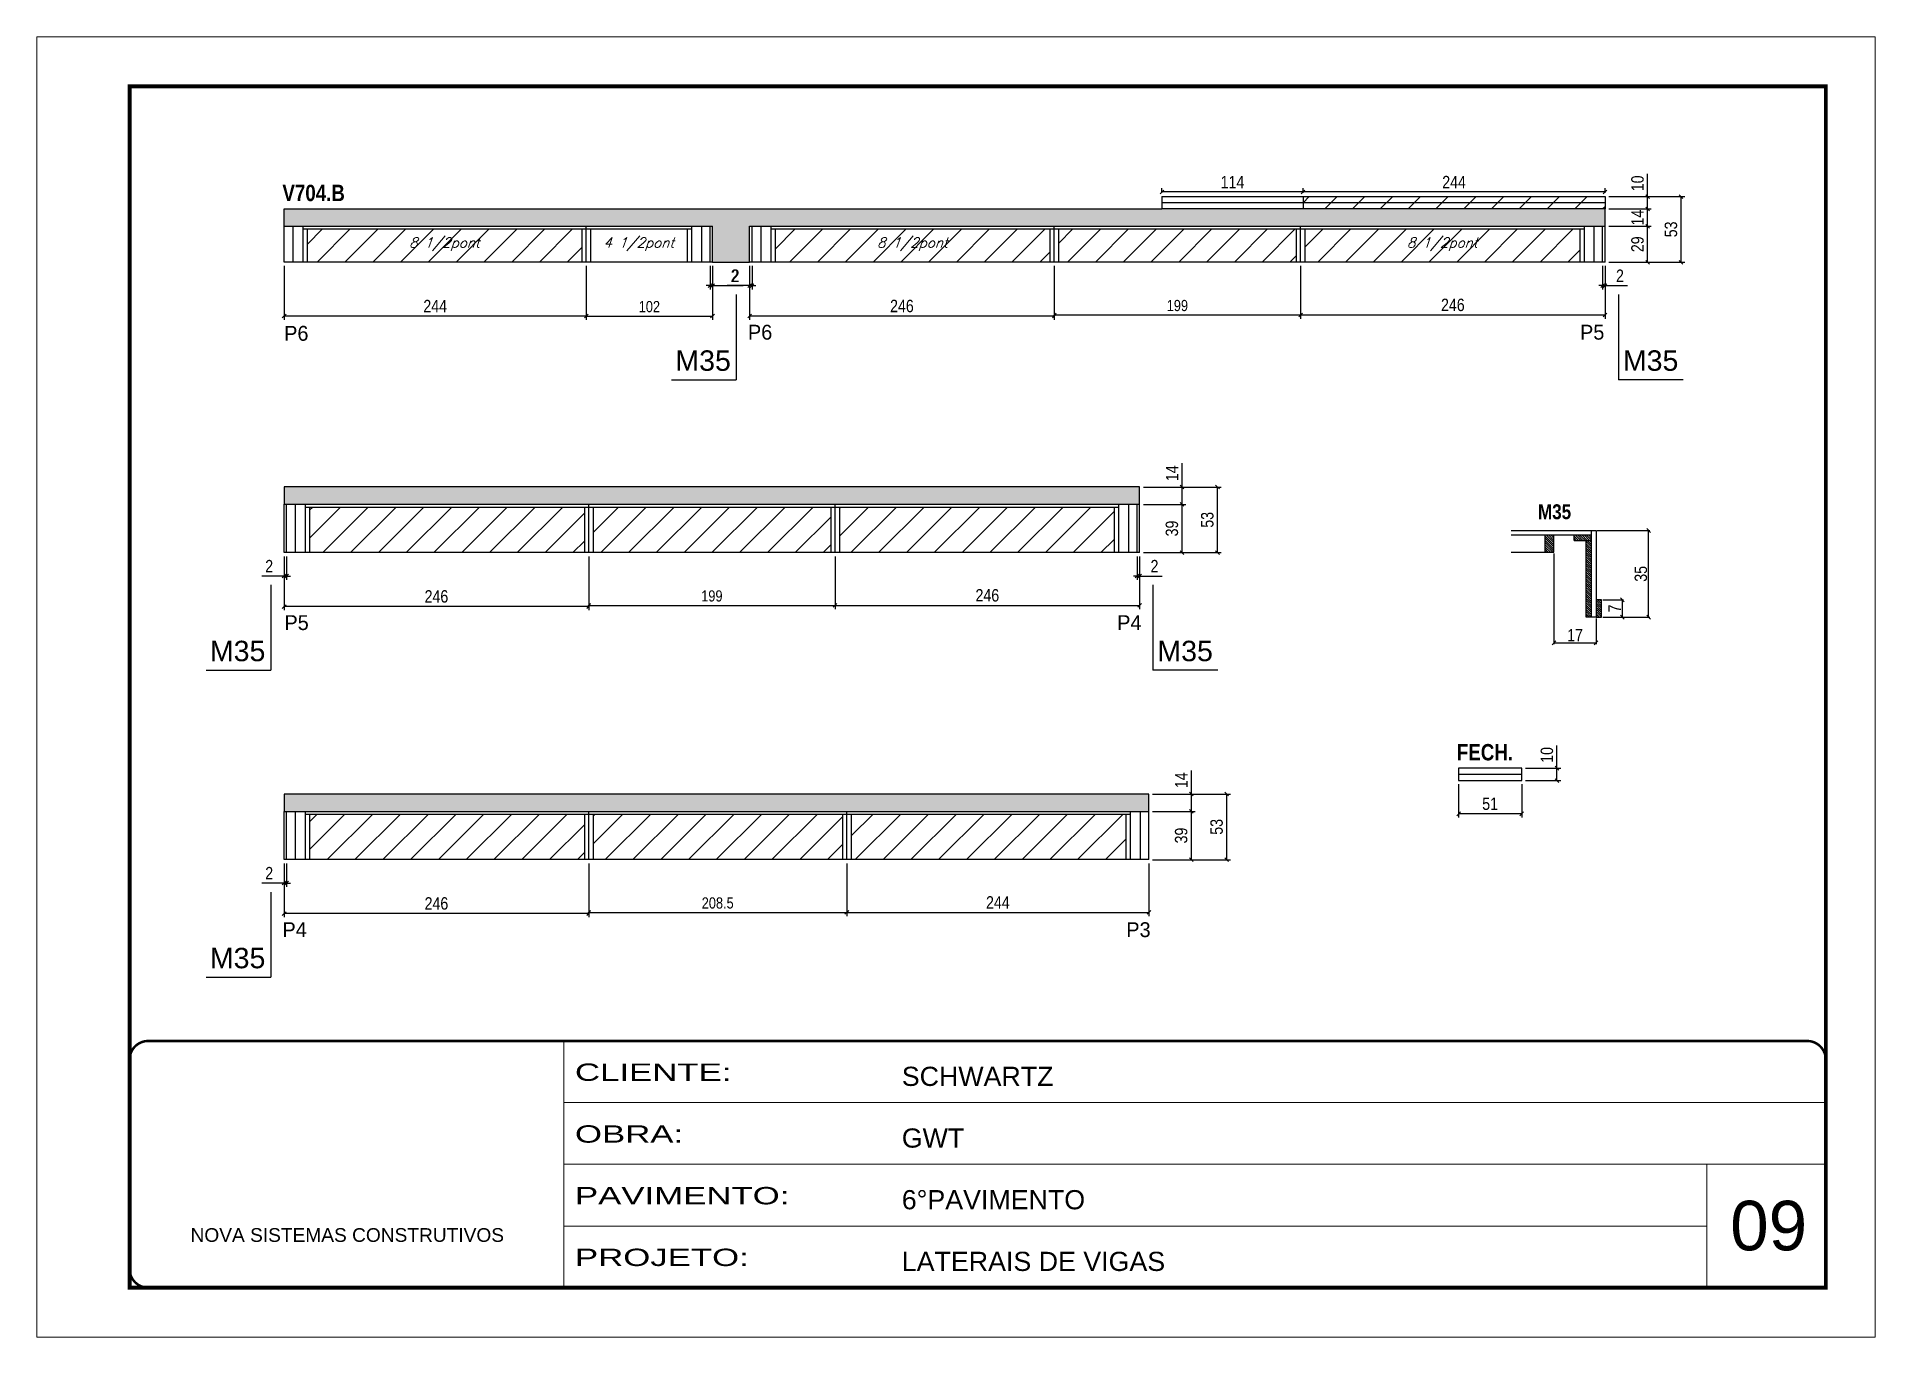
# Model space of a CAD drawing. Extents: x 13154 to 22413, y 1253 to 30260.
# Drawn here: x 13154 to 14639, y 26522 to 27572 of the extents above; entities that cross this region are included whole.
import ezdxf

# ---------------------------------------------------------------- set-up
doc = ezdxf.new("R2010")
doc.units = 0
doc.linetypes.add('CONTINUO', pattern=[0])
doc.linetypes.add('DASHED', pattern=[0.75, 0.5, -0.25])
for name, color, linetype in [('5', 5, 'Continuous'), ('COTA', 241, 'Continuous'), ('detalhes', 4, 'Continuous'), ('NOMENCLATURA', 7, 'Continuous'), ('Painéis', 200, 'Continuous'), ('SARR_2.2x10', 60, 'Continuous'), ('SARR_2.2x7', 40, 'Continuous'), ('SARR_3.5x7', 81, 'Continuous'), ('texto', 7, 'Continuous')]:
    doc.layers.add(name, color=color, linetype=linetype)
for name, color, linetype, lineweight in [('CARIMBO', 255, 'Continuous', 9), ('Folhas', 255, 'Continuous', 9), ('Hachura', 251, 'Continuous', 9), ('SARRAFO DE PRESSAO', 251, 'DASHED', 9)]:
    doc.layers.add(name, color=color, linetype=linetype, lineweight=lineweight)
doc.styles.add('ARIAL', font='arial.ttf')
doc.styles.add('COTA TECNICA', font='techl___.ttf', dxfattribs={"height": 10})
doc.styles.add('COTA TECNICA 2X', font='techl___.ttf', dxfattribs={"height": 10})
doc.styles.add('COTA TECNICA-50', font='techl___.ttf', dxfattribs={"height": 9})
doc.styles.add('Romans', font='romans.shx')
doc.styles.add('ROMAS860', font='ROMAS860.SHX')
doc.styles.get("Standard").update_dxf_attribs({"font": 'arial.ttf'})
doc.styles.add('TECNICA', font='techb___.ttf', dxfattribs={"height": 10})
doc.styles.add('Tecnologia', font='')
doc.styles.get('Tecnologia').set_extended_font_data('Forgotten Futurist')
doc.dimstyles.new('COTA PAINEL-50', dxfattribs={"dimtxt": 9, "dimasz": 3, "dimexe": 3, "dimexo": 3, "dimgap": 3, "dimtad": 1, "dimdec": 1, "dimzin": 12, "dimdsep": 46, "dimtxsty": 'COTA TECNICA-50', "dimblk1": 'OBLIQUE', "dimblk2": 'OBLIQUE', "dimsah": 1, "dimcen": 0.9, "dimclrd": 4, "dimclre": 4, "dimclrt": 240, "dimadec": 1, "dimazin": 3, "dimtfac": 1, "dimtdec": 1, "dimtmove": 0, "dimatfit": 3, "dimfxl": 1, "dimtolj": 1, "dimtzin": 12, "dimarcsym": 0})
doc.dimstyles.new('PAINEL', dxfattribs={"dimtxt": 10, "dimasz": 3, "dimexe": 3, "dimexo": 3, "dimgap": 3, "dimtad": 1, "dimdec": 1, "dimzin": 12, "dimdsep": 46, "dimtxsty": 'COTA TECNICA', "dimblk1": 'OBLIQUE', "dimblk2": 'OBLIQUE', "dimsah": 1, "dimcen": 0.9, "dimclrd": 4, "dimclre": 4, "dimclrt": 240, "dimadec": 1, "dimazin": 3, "dimtfac": 1, "dimtdec": 1, "dimtmove": 0, "dimatfit": 3, "dimfxl": 1, "dimtolj": 1, "dimtzin": 12, "dimarcsym": 0})
doc.dimstyles.new('SECAO', dxfattribs={"dimscale": 0.333333, "dimtxt": 5, "dimasz": 9, "dimexe": 3, "dimexo": 3, "dimgap": 3, "dimtad": 1, "dimdec": 1, "dimlfac": 0.5, "dimzin": 12, "dimdsep": 46, "dimtxsty": 'COTA TECNICA 2X', "dimblk1": 'OBLIQUE', "dimblk2": 'OBLIQUE', "dimsah": 1, "dimcen": 0.9, "dimclrd": 4, "dimclre": 4, "dimclrt": 240, "dimadec": 1, "dimazin": 3, "dimtfac": 1, "dimtdec": 1, "dimtmove": 0, "dimatfit": 3, "dimfxl": 1, "dimtolj": 1, "dimtzin": 12, "dimarcsym": 0})

msp = doc.modelspace()

# ---------------------------------------------------------------- texts
at = {"layer": '5', "linetype": 'Continuous', "style": 'ROMAS860'}
for s, p in [('P6', (13728.84, 27327.49)), ('P5', (14400.94, 27327.49)), ('P6', (13354.22, 27326.59)), ('P5', (13354.42, 27093.01)), ('P4', (14027.09, 27093.01)), ('P4', (13352.84, 26845.09)), ('P3', (14034.44, 26845.09))]:
    msp.add_text(s, height=12, rotation=359.99996, dxfattribs=at).set_placement(p)
at = {"layer": 'CARIMBO', "style": 'ARIAL'}
msp.add_text('09', height=40, dxfattribs=at).set_placement((14522.24, 26592.17))
at = {"layer": 'detalhes', "insert": (14367, 27194.53), "char_height": 12, "attachment_point": 1, "style": 'TECNICA'}
msp.add_mtext_dynamic_manual_height_columns('M35', width=87.1848, gutter_width=1, heights=[0], dxfattribs=at)
at = {"layer": 'NOMENCLATURA', "style": 'TECNICA'}
for s, p in [('V704.B', (13352.8, 27439.35)), ('FECH.', (14301.46, 26987.78))]:
    msp.add_text(s, height=13.2, dxfattribs=at).set_placement(p)
at = {"layer": 'NOMENCLATURA', "linetype": 'Continuous'}
for p in [(13670.2, 27302.33), (14435.53, 27302.33), (13294.2, 27067.85), (14059.53, 27067.85), (13294.2, 26819.93)]:
    msp.add_text('M35', height=16.5, dxfattribs=at).set_placement(p)
at = {"layer": 'texto', "color": 2, "char_height": 8, "attachment_point": 5, "style": 'Romans'}
for s, insert in [('{\\Q19;\\C256;8 1/2pont}', (13483.68, 27404.53)), ('{\\Q19;\\C256;4 1/2pont}', (13640.68, 27404.53)), ('{\\Q19;\\C256;8 1/2pont}', (13861.68, 27404.53)), ('{\\Q19;\\C256;8 1/2pont}', (14289.68, 27404.53))]:
    msp.add_mtext(s, dxfattribs=dict(at, insert=insert))

# ---------------------------------------------------------------- blocks, each defined once
blk = doc.blocks.new('9999999999')
at = {"color": 30, "linetype": 'CONTINUO'}
for p, q in [((98564.6, 34230.2), (98564.6, 34429.4)), ((98564.6, 34379.6), (99584, 34379.6)), ((98564.6, 34329.8), (99488, 34329.8)), ((99584, 34329.8), (99488, 34329.8)), ((99488, 34329.8), (99488, 34230.2)), ((98564.6, 34280), (99488, 34280))]:
    blk.add_line(p, q, dxfattribs=at)
at = {"color": 30, "linetype": 'CONTINUO', "const_width": 2}
blk.add_lwpolyline([(99584, 34230.2), (99584, 34414.4, 0.414214), (99569, 34429.4), (98229, 34429.4, 0.414214), (98214, 34414.4), (98214, 34245.2, 0.414214), (98229, 34230.2), (99584, 34230.2)], format="xyb", dxfattribs=at)
at = {"layer": 'Folhas'}
blk.add_lwpolyline([(98139, 34190.2), (99624, 34190.2), (99624, 35240.2), (98139, 35240.2)], close=True, dxfattribs=at)
at = {"layer": 'Folhas', "color": 30, "const_width": 3}
blk.add_lwpolyline([(98214, 34230.2), (99584, 34230.2), (99584, 35200.2), (98214, 35200.2)], close=True, dxfattribs=at)
at = {"color": 7, "linetype": 'Continuous', "ltscale": 5, "style": 'ARIAL'}
for s, height, p in [('SCHWARTZ', 15.48, (98837.7, 34393.1)), ('GWT', 15.48, (98837.7, 34343.3)), ('6°PAVIMENTO', 15.483, (98837.7, 34293.5)), ('NOVA SISTEMAS CONSTRUTIVOS', 11.059, (98263.2, 34267.2)), ('LATERAIS DE VIGAS', 15.483, (98837.7, 34243.7))]:
    blk.add_text(s, height=height, dxfattribs=at).set_placement(p)
at = {"layer": 'Folhas', "color": 7, "style": 'Tecnologia', "width": 1.5}
for s, p in [('CLIENTE:', (98573.7, 34397.2)), ('OBRA:', (98573.7, 34347.3)), ('PAVIMENTO:', (98573.7, 34297.5)), ('PROJETO:', (98573.7, 34247.7))]:
    blk.add_text(s, height=14, dxfattribs=at).set_placement(p)
blk = doc.blocks.new('_Oblique')
at = {"color": 0, "linetype": 'ByBlock', "lineweight": -2}
blk.add_line((-0.5, -0.5), (0.5, 0.5), dxfattribs=at)
blk = doc.blocks.new('*D97')
at = {"layer": 'COTA', "color": 4, "linetype": 'ByBlock', "lineweight": -2, "transparency": 16777216}
for p, q in [((13598.2, 27387), (13598.2, 27343.5)), ((13700.2, 27387), (13700.2, 27343.5)), ((13598.2, 27346.5), (13700.2, 27346.5))]:
    blk.add_line(p, q, dxfattribs=at)
at = {"layer": 'Defpoints', "color": 0, "linetype": 'ByBlock', "transparency": 16777216}
for p in [(13598.2, 27390), (13700.2, 27390), (13700.2, 27346.5)]:
    blk.add_point(p, dxfattribs=at)
at = {"layer": 'COTA', "color": 4, "linetype": 'ByBlock', "lineweight": -2, "transparency": 16777216, "xscale": 3, "yscale": 3, "zscale": 3, "rotation": 180}
blk.add_blockref('_Oblique', (13598.2, 27346.5), dxfattribs=at)
at = {"layer": 'COTA', "color": 4, "linetype": 'ByBlock', "lineweight": -2, "transparency": 16777216, "xscale": 3, "yscale": 3, "zscale": 3}
blk.add_blockref('_Oblique', (13700.2, 27346.5), dxfattribs=at)
at = {"layer": 'COTA', "color": 240, "linetype": 'ByBlock', "transparency": 16777216, "insert": (13649.2, 27354.1), "char_height": 9, "attachment_point": 5, "style": 'COTA TECNICA-50'}
blk.add_mtext('\\A1;102', dxfattribs=at)
blk = doc.blocks.new('*D98')
at = {"layer": 'COTA', "color": 4, "linetype": 'ByBlock', "lineweight": -2, "transparency": 16777216}
for p, q in [((13354.2, 27387), (13354.2, 27343.5)), ((13598.2, 27387), (13598.2, 27343.5)), ((13598.2, 27346.5), (13354.2, 27346.5))]:
    blk.add_line(p, q, dxfattribs=at)
at = {"layer": 'Defpoints', "color": 0, "linetype": 'ByBlock', "transparency": 16777216}
for p in [(13354.2, 27390), (13598.2, 27390), (13354.2, 27346.5)]:
    blk.add_point(p, dxfattribs=at)
at = {"layer": 'COTA', "color": 4, "linetype": 'ByBlock', "lineweight": -2, "transparency": 16777216, "xscale": 3, "yscale": 3, "zscale": 3, "rotation": 180}
blk.add_blockref('_Oblique', (13354.2, 27346.5), dxfattribs=at)
at = {"layer": 'COTA', "color": 4, "linetype": 'ByBlock', "lineweight": -2, "transparency": 16777216, "xscale": 3, "yscale": 3, "zscale": 3}
blk.add_blockref('_Oblique', (13598.2, 27346.5), dxfattribs=at)
at = {"layer": 'COTA', "color": 240, "linetype": 'ByBlock', "transparency": 16777216, "insert": (13476.2, 27354.6), "char_height": 10, "attachment_point": 5, "style": 'COTA TECNICA'}
blk.add_mtext('\\A1;244', dxfattribs=at)
blk = doc.blocks.new('*D99')
at = {"layer": 'COTA', "color": 4, "linetype": 'ByBlock', "lineweight": -2, "transparency": 16777216}
for p, q in [((13976.2, 27387), (13976.2, 27344.4)), ((14175.2, 27387), (14175.2, 27344.4)), ((13976.2, 27347.4), (14175.2, 27347.4))]:
    blk.add_line(p, q, dxfattribs=at)
at = {"layer": 'Defpoints', "color": 0, "linetype": 'ByBlock', "transparency": 16777216}
for p in [(13976.2, 27390), (14175.2, 27390), (14175.2, 27347.4)]:
    blk.add_point(p, dxfattribs=at)
at = {"layer": 'COTA', "color": 4, "linetype": 'ByBlock', "lineweight": -2, "transparency": 16777216, "xscale": 3, "yscale": 3, "zscale": 3, "rotation": 180}
blk.add_blockref('_Oblique', (13976.2, 27347.4), dxfattribs=at)
at = {"layer": 'COTA', "color": 4, "linetype": 'ByBlock', "lineweight": -2, "transparency": 16777216, "xscale": 3, "yscale": 3, "zscale": 3}
blk.add_blockref('_Oblique', (14175.2, 27347.4), dxfattribs=at)
at = {"layer": 'COTA', "color": 240, "linetype": 'ByBlock', "transparency": 16777216, "insert": (14075.7, 27355), "char_height": 9, "attachment_point": 5, "style": 'COTA TECNICA-50'}
blk.add_mtext('\\A1;199', dxfattribs=at)
blk = doc.blocks.new('*D102')
at = {"layer": 'COTA', "color": 4, "linetype": 'ByBlock', "lineweight": -2, "transparency": 16777216}
for p, q in [((13730.2, 27387), (13730.2, 27343.5)), ((13976.2, 27387), (13976.2, 27343.5)), ((13976.2, 27346.5), (13730.2, 27346.5))]:
    blk.add_line(p, q, dxfattribs=at)
at = {"layer": 'Defpoints', "color": 0, "linetype": 'ByBlock', "transparency": 16777216}
for p in [(13730.2, 27390), (13976.2, 27390), (13730.2, 27346.5)]:
    blk.add_point(p, dxfattribs=at)
at = {"layer": 'COTA', "color": 4, "linetype": 'ByBlock', "lineweight": -2, "transparency": 16777216, "xscale": 3, "yscale": 3, "zscale": 3, "rotation": 180}
blk.add_blockref('_Oblique', (13730.2, 27346.5), dxfattribs=at)
at = {"layer": 'COTA', "color": 4, "linetype": 'ByBlock', "lineweight": -2, "transparency": 16777216, "xscale": 3, "yscale": 3, "zscale": 3}
blk.add_blockref('_Oblique', (13976.2, 27346.5), dxfattribs=at)
at = {"layer": 'COTA', "color": 240, "linetype": 'ByBlock', "transparency": 16777216, "insert": (13853.2, 27354.6), "char_height": 10, "attachment_point": 5, "style": 'COTA TECNICA'}
blk.add_mtext('\\A1;246', dxfattribs=at)
blk = doc.blocks.new('*D103')
at = {"layer": 'COTA', "color": 4, "linetype": 'ByBlock', "lineweight": -2, "transparency": 16777216}
for p, q in [((14175.2, 27387), (14175.2, 27344.4)), ((14421.2, 27387), (14421.2, 27344.4)), ((14175.2, 27347.4), (14421.2, 27347.4))]:
    blk.add_line(p, q, dxfattribs=at)
at = {"layer": 'Defpoints', "color": 0, "linetype": 'ByBlock', "transparency": 16777216}
for p in [(14175.2, 27390), (14421.2, 27390), (14421.2, 27347.4)]:
    blk.add_point(p, dxfattribs=at)
at = {"layer": 'COTA', "color": 4, "linetype": 'ByBlock', "lineweight": -2, "transparency": 16777216, "xscale": 3, "yscale": 3, "zscale": 3, "rotation": 180}
blk.add_blockref('_Oblique', (14175.2, 27347.4), dxfattribs=at)
at = {"layer": 'COTA', "color": 4, "linetype": 'ByBlock', "lineweight": -2, "transparency": 16777216, "xscale": 3, "yscale": 3, "zscale": 3}
blk.add_blockref('_Oblique', (14421.2, 27347.4), dxfattribs=at)
at = {"layer": 'COTA', "color": 240, "linetype": 'ByBlock', "transparency": 16777216, "insert": (14298.2, 27355.5), "char_height": 10, "attachment_point": 5, "style": 'COTA TECNICA'}
blk.add_mtext('\\A1;246', dxfattribs=at)
blk = doc.blocks.new('*D104')
at = {"layer": 'COTA', "color": 4, "linetype": 'ByBlock', "lineweight": -2, "transparency": 16777216}
for p, q in [((14424.2, 27419), (14458.5, 27419)), ((14455.5, 27390), (14455.5, 27419)), ((14424.2, 27390), (14458.5, 27390))]:
    blk.add_line(p, q, dxfattribs=at)
at = {"layer": 'Defpoints', "color": 0, "linetype": 'ByBlock', "transparency": 16777216}
for p in [(14421.2, 27419), (14455.5, 27419), (14421.2, 27390)]:
    blk.add_point(p, dxfattribs=at)
at = {"layer": 'COTA', "color": 4, "linetype": 'ByBlock', "lineweight": -2, "transparency": 16777216, "xscale": 3, "yscale": 3, "zscale": 3}
for p, rotation in [((14455.5, 27419), 90), ((14455.5, 27390), 270)]:
    blk.add_blockref('_Oblique', p, dxfattribs=dict(at, rotation=rotation))
at = {"layer": 'COTA', "color": 240, "linetype": 'ByBlock', "transparency": 16777216, "insert": (14447.4, 27404.5), "char_height": 10, "attachment_point": 5, "rotation": 90, "style": 'COTA TECNICA'}
blk.add_mtext('\\A1;29', dxfattribs=at)
blk = doc.blocks.new('*D105')
at = {"layer": 'COTA', "color": 4, "linetype": 'ByBlock', "lineweight": -2, "transparency": 16777216}
for p, q in [((14419.2, 27387), (14419.2, 27368.1)), ((14421.2, 27387), (14421.2, 27368.1)), ((14419.2, 27371.1), (14416.2, 27371.1)), ((14419.2, 27371.1), (14421.2, 27371.1)), ((14421.2, 27371.1), (14439.3, 27371.1))]:
    blk.add_line(p, q, dxfattribs=at)
at = {"layer": 'Defpoints', "color": 0, "linetype": 'ByBlock', "transparency": 16777216}
for p in [(14419.2, 27390), (14421.2, 27390), (14421.2, 27371.1)]:
    blk.add_point(p, dxfattribs=at)
at = {"layer": 'COTA', "color": 4, "linetype": 'ByBlock', "lineweight": -2, "transparency": 16777216, "xscale": 3, "yscale": 3, "zscale": 3}
blk.add_blockref('_Oblique', (14419.2, 27371.1), dxfattribs=at)
at = {"layer": 'COTA', "color": 4, "linetype": 'ByBlock', "lineweight": -2, "transparency": 16777216, "xscale": 3, "yscale": 3, "zscale": 3, "rotation": 180}
blk.add_blockref('_Oblique', (14421.2, 27371.1), dxfattribs=at)
at = {"layer": 'COTA', "color": 240, "linetype": 'ByBlock', "transparency": 16777216, "insert": (14433.2, 27379.1), "char_height": 10, "attachment_point": 5, "style": 'COTA TECNICA'}
blk.add_mtext('\\A1;2', dxfattribs=at)
blk = doc.blocks.new('*D106')
at = {"layer": 'COTA', "color": 4, "linetype": 'ByBlock', "lineweight": -2, "transparency": 16777216}
for p, q in [((13730.2, 27387), (13730.2, 27368.1)), ((13732.2, 27387), (13732.2, 27368.1)), ((13730.2, 27371.1), (13712.1, 27371.1)), ((13732.2, 27371.1), (13730.2, 27371.1)), ((13732.2, 27371.1), (13735.2, 27371.1))]:
    blk.add_line(p, q, dxfattribs=at)
at = {"layer": 'Defpoints', "color": 0, "linetype": 'ByBlock', "transparency": 16777216}
for p in [(13730.2, 27390), (13732.2, 27390), (13730.2, 27371.1)]:
    blk.add_point(p, dxfattribs=at)
at = {"layer": 'COTA', "color": 4, "linetype": 'ByBlock', "lineweight": -2, "transparency": 16777216, "xscale": 3, "yscale": 3, "zscale": 3}
blk.add_blockref('_Oblique', (13730.2, 27371.1), dxfattribs=at)
at = {"layer": 'COTA', "color": 4, "linetype": 'ByBlock', "lineweight": -2, "transparency": 16777216, "xscale": 3, "yscale": 3, "zscale": 3, "rotation": 180}
blk.add_blockref('_Oblique', (13732.2, 27371.1), dxfattribs=at)
at = {"layer": 'COTA', "color": 240, "linetype": 'ByBlock', "transparency": 16777216, "insert": (13718.1, 27379.1), "char_height": 10, "attachment_point": 5, "style": 'COTA TECNICA'}
blk.add_mtext('\\A1;2', dxfattribs=at)
blk = doc.blocks.new('*D107')
at = {"layer": 'COTA', "color": 4, "lineweight": -2, "transparency": 16777216}
for p, q in [((14414.9, 27173.4), (14457.3, 27173.4)), ((14456.3, 27103.4), (14456.3, 27173.4)), ((14419.3, 27103.4), (14457.3, 27103.4))]:
    blk.add_line(p, q, dxfattribs=at)
at = {"layer": 'Defpoints', "color": 0, "transparency": 16777216}
for p in [(14413.9, 27173.4), (14456.3, 27173.4), (14418.3, 27103.4)]:
    blk.add_point(p, dxfattribs=at)
at = {"layer": 'COTA', "color": 4, "lineweight": -2, "transparency": 16777216, "xscale": 3, "yscale": 3, "zscale": 3}
for p, rotation in [((14456.3, 27173.4), 90), ((14456.3, 27103.4), 270)]:
    blk.add_blockref('_Oblique', p, dxfattribs=dict(at, rotation=rotation))
at = {"layer": 'COTA', "color": 240, "transparency": 16777216, "insert": (14450.1, 27138.4), "char_height": 10, "attachment_point": 5, "rotation": 90, "style": 'COTA TECNICA 2X'}
blk.add_mtext('\\A1;35', dxfattribs=at)
blk = doc.blocks.new('*D108')
at = {"layer": 'COTA', "color": 4, "lineweight": -2, "transparency": 16777216}
for p, q in [((14419.3, 27117.4), (14436, 27117.4)), ((14435, 27117.4), (14435, 27103.4)), ((14419.3, 27103.4), (14436, 27103.4))]:
    blk.add_line(p, q, dxfattribs=at)
at = {"layer": 'Defpoints', "color": 0, "transparency": 16777216}
for p in [(14418.3, 27117.4), (14418.3, 27103.4), (14435, 27103.4)]:
    blk.add_point(p, dxfattribs=at)
at = {"layer": 'COTA', "color": 4, "lineweight": -2, "transparency": 16777216, "xscale": 3, "yscale": 3, "zscale": 3}
for p, rotation in [((14435, 27117.4), 90), ((14435, 27103.4), 270)]:
    blk.add_blockref('_Oblique', p, dxfattribs=dict(at, rotation=rotation))
at = {"layer": 'COTA', "color": 240, "transparency": 16777216, "insert": (14428.9, 27110.4), "char_height": 10, "attachment_point": 5, "rotation": 90, "style": 'COTA TECNICA 2X'}
blk.add_mtext('\\A1;7', dxfattribs=at)
blk = doc.blocks.new('*D109')
at = {"layer": 'COTA', "color": 4, "lineweight": -2, "transparency": 16777216}
for p, q in [((14379.9, 27154.8), (14379.9, 27081.7)), ((14413.9, 27102.4), (14413.9, 27081.7)), ((14379.9, 27082.7), (14413.9, 27082.7))]:
    blk.add_line(p, q, dxfattribs=at)
at = {"layer": 'Defpoints', "color": 0, "transparency": 16777216}
for p in [(14379.9, 27155.8), (14413.9, 27103.4), (14413.9, 27082.7)]:
    blk.add_point(p, dxfattribs=at)
at = {"layer": 'COTA', "color": 4, "lineweight": -2, "transparency": 16777216, "xscale": 3, "yscale": 3, "zscale": 3, "rotation": 180}
blk.add_blockref('_Oblique', (14379.9, 27082.7), dxfattribs=at)
at = {"layer": 'COTA', "color": 4, "lineweight": -2, "transparency": 16777216, "xscale": 3, "yscale": 3, "zscale": 3}
blk.add_blockref('_Oblique', (14413.9, 27082.7), dxfattribs=at)
at = {"layer": 'COTA', "color": 240, "transparency": 16777216, "insert": (14396.9, 27088.8), "char_height": 10, "attachment_point": 5, "style": 'COTA TECNICA 2X'}
blk.add_mtext('\\A1;17', dxfattribs=at)
blk = doc.blocks.new('*D100')
at = {"layer": 'COTA', "color": 4, "linetype": 'ByBlock', "lineweight": -2, "transparency": 16777216}
for p, q in [((13600.2, 27152.5), (13600.2, 27109.9)), ((13799.2, 27152.5), (13799.2, 27109.9)), ((13600.2, 27112.9), (13799.2, 27112.9))]:
    blk.add_line(p, q, dxfattribs=at)
at = {"layer": 'Defpoints', "color": 0, "linetype": 'ByBlock', "transparency": 16777216}
for p in [(13600.2, 27155.5), (13799.2, 27155.5), (13799.2, 27112.9)]:
    blk.add_point(p, dxfattribs=at)
at = {"layer": 'COTA', "color": 4, "linetype": 'ByBlock', "lineweight": -2, "transparency": 16777216, "xscale": 3, "yscale": 3, "zscale": 3, "rotation": 180}
blk.add_blockref('_Oblique', (13600.2, 27112.9), dxfattribs=at)
at = {"layer": 'COTA', "color": 4, "linetype": 'ByBlock', "lineweight": -2, "transparency": 16777216, "xscale": 3, "yscale": 3, "zscale": 3}
blk.add_blockref('_Oblique', (13799.2, 27112.9), dxfattribs=at)
at = {"layer": 'COTA', "color": 240, "linetype": 'ByBlock', "transparency": 16777216, "insert": (13699.7, 27120.5), "char_height": 9, "attachment_point": 5, "style": 'COTA TECNICA-50'}
blk.add_mtext('\\A1;199', dxfattribs=at)
blk = doc.blocks.new('*D110')
at = {"layer": 'COTA', "color": 4, "linetype": 'ByBlock', "lineweight": -2, "transparency": 16777216}
for p, q in [((13354.2, 27152.5), (13354.2, 27109)), ((13600.2, 27152.5), (13600.2, 27109)), ((13600.2, 27112), (13354.2, 27112))]:
    blk.add_line(p, q, dxfattribs=at)
at = {"layer": 'Defpoints', "color": 0, "linetype": 'ByBlock', "transparency": 16777216}
for p in [(13354.2, 27155.5), (13600.2, 27155.5), (13354.2, 27112)]:
    blk.add_point(p, dxfattribs=at)
at = {"layer": 'COTA', "color": 4, "linetype": 'ByBlock', "lineweight": -2, "transparency": 16777216, "xscale": 3, "yscale": 3, "zscale": 3, "rotation": 180}
blk.add_blockref('_Oblique', (13354.2, 27112), dxfattribs=at)
at = {"layer": 'COTA', "color": 4, "linetype": 'ByBlock', "lineweight": -2, "transparency": 16777216, "xscale": 3, "yscale": 3, "zscale": 3}
blk.add_blockref('_Oblique', (13600.2, 27112), dxfattribs=at)
at = {"layer": 'COTA', "color": 240, "linetype": 'ByBlock', "transparency": 16777216, "insert": (13477.2, 27120.1), "char_height": 10, "attachment_point": 5, "style": 'COTA TECNICA'}
blk.add_mtext('\\A1;246', dxfattribs=at)
blk = doc.blocks.new('*D111')
at = {"layer": 'COTA', "color": 4, "linetype": 'ByBlock', "lineweight": -2, "transparency": 16777216}
for p, q in [((13799.2, 27152.5), (13799.2, 27109.9)), ((14045.2, 27152.5), (14045.2, 27109.9)), ((13799.2, 27112.9), (14045.2, 27112.9))]:
    blk.add_line(p, q, dxfattribs=at)
at = {"layer": 'Defpoints', "color": 0, "linetype": 'ByBlock', "transparency": 16777216}
for p in [(13799.2, 27155.5), (14045.2, 27155.5), (14045.2, 27112.9)]:
    blk.add_point(p, dxfattribs=at)
at = {"layer": 'COTA', "color": 4, "linetype": 'ByBlock', "lineweight": -2, "transparency": 16777216, "xscale": 3, "yscale": 3, "zscale": 3, "rotation": 180}
blk.add_blockref('_Oblique', (13799.2, 27112.9), dxfattribs=at)
at = {"layer": 'COTA', "color": 4, "linetype": 'ByBlock', "lineweight": -2, "transparency": 16777216, "xscale": 3, "yscale": 3, "zscale": 3}
blk.add_blockref('_Oblique', (14045.2, 27112.9), dxfattribs=at)
at = {"layer": 'COTA', "color": 240, "linetype": 'ByBlock', "transparency": 16777216, "insert": (13922.2, 27121), "char_height": 10, "attachment_point": 5, "style": 'COTA TECNICA'}
blk.add_mtext('\\A1;246', dxfattribs=at)
blk = doc.blocks.new('*D112')
at = {"layer": 'COTA', "color": 4, "linetype": 'ByBlock', "lineweight": -2, "transparency": 16777216}
for p, q in [((14048.2, 27194.5), (14082.5, 27194.5)), ((14079.5, 27155.5), (14079.5, 27194.5)), ((14048.2, 27155.5), (14082.5, 27155.5))]:
    blk.add_line(p, q, dxfattribs=at)
at = {"layer": 'Defpoints', "color": 0, "linetype": 'ByBlock', "transparency": 16777216}
for p in [(14045.2, 27194.5), (14079.5, 27194.5), (14045.2, 27155.5)]:
    blk.add_point(p, dxfattribs=at)
at = {"layer": 'COTA', "color": 4, "linetype": 'ByBlock', "lineweight": -2, "transparency": 16777216, "xscale": 3, "yscale": 3, "zscale": 3}
for p, rotation in [((14079.5, 27194.5), 90), ((14079.5, 27155.5), 270)]:
    blk.add_blockref('_Oblique', p, dxfattribs=dict(at, rotation=rotation))
at = {"layer": 'COTA', "color": 240, "linetype": 'ByBlock', "transparency": 16777216, "insert": (14071.3, 27175), "char_height": 10, "attachment_point": 5, "rotation": 90, "style": 'COTA TECNICA'}
blk.add_mtext('\\A1;39', dxfattribs=at)
blk = doc.blocks.new('*D113')
at = {"layer": 'COTA', "color": 4, "linetype": 'ByBlock', "lineweight": -2, "transparency": 16777216}
for p, q in [((14043.2, 27152.5), (14043.2, 27133.6)), ((14045.2, 27152.5), (14045.2, 27133.6)), ((14043.2, 27136.6), (14040.2, 27136.6)), ((14043.2, 27136.6), (14045.2, 27136.6)), ((14045.2, 27136.6), (14063.3, 27136.6))]:
    blk.add_line(p, q, dxfattribs=at)
at = {"layer": 'Defpoints', "color": 0, "linetype": 'ByBlock', "transparency": 16777216}
for p in [(14043.2, 27155.5), (14045.2, 27155.5), (14045.2, 27136.6)]:
    blk.add_point(p, dxfattribs=at)
at = {"layer": 'COTA', "color": 4, "linetype": 'ByBlock', "lineweight": -2, "transparency": 16777216, "xscale": 3, "yscale": 3, "zscale": 3}
blk.add_blockref('_Oblique', (14043.2, 27136.6), dxfattribs=at)
at = {"layer": 'COTA', "color": 4, "linetype": 'ByBlock', "lineweight": -2, "transparency": 16777216, "xscale": 3, "yscale": 3, "zscale": 3, "rotation": 180}
blk.add_blockref('_Oblique', (14045.2, 27136.6), dxfattribs=at)
at = {"layer": 'COTA', "color": 240, "linetype": 'ByBlock', "transparency": 16777216, "insert": (14057.2, 27144.6), "char_height": 10, "attachment_point": 5, "style": 'COTA TECNICA'}
blk.add_mtext('\\A1;2', dxfattribs=at)
blk = doc.blocks.new('*D114')
at = {"layer": 'COTA', "color": 4, "linetype": 'ByBlock', "lineweight": -2, "transparency": 16777216}
for p, q in [((14079.5, 27208.5), (14079.5, 27227.7)), ((14048.2, 27208.5), (14082.5, 27208.5)), ((14079.5, 27194.5), (14079.5, 27208.5)), ((14048.2, 27194.5), (14082.5, 27194.5))]:
    blk.add_line(p, q, dxfattribs=at)
at = {"layer": 'Defpoints', "color": 0, "linetype": 'ByBlock', "transparency": 16777216}
for p in [(14045.2, 27208.5), (14079.5, 27208.5), (14045.2, 27194.5)]:
    blk.add_point(p, dxfattribs=at)
at = {"layer": 'COTA', "color": 4, "linetype": 'ByBlock', "lineweight": -2, "transparency": 16777216, "xscale": 3, "yscale": 3, "zscale": 3}
for p, rotation in [((14079.5, 27208.5), 90), ((14079.5, 27194.5), 270)]:
    blk.add_blockref('_Oblique', p, dxfattribs=dict(at, rotation=rotation))
at = {"layer": 'COTA', "color": 240, "linetype": 'ByBlock', "transparency": 16777216, "insert": (14071.4, 27219.6), "char_height": 10, "attachment_point": 5, "rotation": 90, "style": 'COTA TECNICA'}
blk.add_mtext('\\A1;14', dxfattribs=at)
blk = doc.blocks.new('*D115')
at = {"layer": 'COTA', "color": 4, "linetype": 'ByBlock', "lineweight": -2, "transparency": 16777216}
for p, q in [((14048.2, 27208.5), (14111.1, 27208.5)), ((14108.1, 27155.5), (14108.1, 27208.5)), ((14048.2, 27155.5), (14111.1, 27155.5))]:
    blk.add_line(p, q, dxfattribs=at)
at = {"layer": 'Defpoints', "color": 0, "linetype": 'ByBlock', "transparency": 16777216}
for p in [(14045.2, 27208.5), (14108.1, 27208.5), (14045.2, 27155.5)]:
    blk.add_point(p, dxfattribs=at)
at = {"layer": 'COTA', "color": 4, "linetype": 'ByBlock', "lineweight": -2, "transparency": 16777216, "xscale": 3, "yscale": 3, "zscale": 3}
for p, rotation in [((14108.1, 27208.5), 90), ((14108.1, 27155.5), 270)]:
    blk.add_blockref('_Oblique', p, dxfattribs=dict(at, rotation=rotation))
at = {"layer": 'COTA', "color": 240, "linetype": 'ByBlock', "transparency": 16777216, "insert": (14099.9, 27182), "char_height": 10, "attachment_point": 5, "rotation": 90, "style": 'COTA TECNICA'}
blk.add_mtext('\\A1;53', dxfattribs=at)
blk = doc.blocks.new('*D116')
at = {"layer": 'COTA', "color": 4, "linetype": 'ByBlock', "lineweight": -2, "transparency": 16777216}
for p, q in [((13354.2, 27152.5), (13354.2, 27133.6)), ((13356.2, 27152.5), (13356.2, 27133.6)), ((13354.2, 27136.6), (13336.1, 27136.6)), ((13356.2, 27136.6), (13354.2, 27136.6)), ((13356.2, 27136.6), (13359.2, 27136.6))]:
    blk.add_line(p, q, dxfattribs=at)
at = {"layer": 'Defpoints', "color": 0, "linetype": 'ByBlock', "transparency": 16777216}
for p in [(13354.2, 27155.5), (13356.2, 27155.5), (13354.2, 27136.6)]:
    blk.add_point(p, dxfattribs=at)
at = {"layer": 'COTA', "color": 4, "linetype": 'ByBlock', "lineweight": -2, "transparency": 16777216, "xscale": 3, "yscale": 3, "zscale": 3}
blk.add_blockref('_Oblique', (13354.2, 27136.6), dxfattribs=at)
at = {"layer": 'COTA', "color": 4, "linetype": 'ByBlock', "lineweight": -2, "transparency": 16777216, "xscale": 3, "yscale": 3, "zscale": 3, "rotation": 180}
blk.add_blockref('_Oblique', (13356.2, 27136.6), dxfattribs=at)
at = {"layer": 'COTA', "color": 240, "linetype": 'ByBlock', "transparency": 16777216, "insert": (13342.1, 27144.6), "char_height": 10, "attachment_point": 5, "style": 'COTA TECNICA'}
blk.add_mtext('\\A1;2', dxfattribs=at)
blk = doc.blocks.new('*D101')
at = {"layer": 'COTA', "color": 4, "linetype": 'ByBlock', "lineweight": -2, "transparency": 16777216}
for p, q in [((13600.2, 26904.6), (13600.2, 26862)), ((13808.7, 26904.6), (13808.7, 26862)), ((13600.2, 26865), (13808.7, 26865))]:
    blk.add_line(p, q, dxfattribs=at)
at = {"layer": 'Defpoints', "color": 0, "linetype": 'ByBlock', "transparency": 16777216}
for p in [(13600.2, 26907.6), (13808.7, 26907.6), (13808.7, 26865)]:
    blk.add_point(p, dxfattribs=at)
at = {"layer": 'COTA', "color": 4, "linetype": 'ByBlock', "lineweight": -2, "transparency": 16777216, "xscale": 3, "yscale": 3, "zscale": 3, "rotation": 180}
blk.add_blockref('_Oblique', (13600.2, 26865), dxfattribs=at)
at = {"layer": 'COTA', "color": 4, "linetype": 'ByBlock', "lineweight": -2, "transparency": 16777216, "xscale": 3, "yscale": 3, "zscale": 3}
blk.add_blockref('_Oblique', (13808.7, 26865), dxfattribs=at)
at = {"layer": 'COTA', "color": 240, "linetype": 'ByBlock', "transparency": 16777216, "insert": (13704.4, 26872.6), "char_height": 9, "attachment_point": 5, "style": 'COTA TECNICA-50'}
blk.add_mtext('\\A1;208.5', dxfattribs=at)
blk = doc.blocks.new('*D117')
at = {"layer": 'COTA', "color": 4, "linetype": 'ByBlock', "lineweight": -2, "transparency": 16777216}
for p, q in [((13354.2, 26904.6), (13354.2, 26861.1)), ((13600.2, 26904.6), (13600.2, 26861.1)), ((13600.2, 26864.1), (13354.2, 26864.1))]:
    blk.add_line(p, q, dxfattribs=at)
at = {"layer": 'Defpoints', "color": 0, "linetype": 'ByBlock', "transparency": 16777216}
for p in [(13354.2, 26907.6), (13600.2, 26907.6), (13354.2, 26864.1)]:
    blk.add_point(p, dxfattribs=at)
at = {"layer": 'COTA', "color": 4, "linetype": 'ByBlock', "lineweight": -2, "transparency": 16777216, "xscale": 3, "yscale": 3, "zscale": 3, "rotation": 180}
blk.add_blockref('_Oblique', (13354.2, 26864.1), dxfattribs=at)
at = {"layer": 'COTA', "color": 4, "linetype": 'ByBlock', "lineweight": -2, "transparency": 16777216, "xscale": 3, "yscale": 3, "zscale": 3}
blk.add_blockref('_Oblique', (13600.2, 26864.1), dxfattribs=at)
at = {"layer": 'COTA', "color": 240, "linetype": 'ByBlock', "transparency": 16777216, "insert": (13477.2, 26872.2), "char_height": 10, "attachment_point": 5, "style": 'COTA TECNICA'}
blk.add_mtext('\\A1;246', dxfattribs=at)
blk = doc.blocks.new('*D118')
at = {"layer": 'COTA', "color": 4, "linetype": 'ByBlock', "lineweight": -2, "transparency": 16777216}
for p, q in [((13808.7, 26904.6), (13808.7, 26862)), ((14052.7, 26904.6), (14052.7, 26862)), ((13808.7, 26865), (14052.7, 26865))]:
    blk.add_line(p, q, dxfattribs=at)
at = {"layer": 'Defpoints', "color": 0, "linetype": 'ByBlock', "transparency": 16777216}
for p in [(13808.7, 26907.6), (14052.7, 26907.6), (14052.7, 26865)]:
    blk.add_point(p, dxfattribs=at)
at = {"layer": 'COTA', "color": 4, "linetype": 'ByBlock', "lineweight": -2, "transparency": 16777216, "xscale": 3, "yscale": 3, "zscale": 3, "rotation": 180}
blk.add_blockref('_Oblique', (13808.7, 26865), dxfattribs=at)
at = {"layer": 'COTA', "color": 4, "linetype": 'ByBlock', "lineweight": -2, "transparency": 16777216, "xscale": 3, "yscale": 3, "zscale": 3}
blk.add_blockref('_Oblique', (14052.7, 26865), dxfattribs=at)
at = {"layer": 'COTA', "color": 240, "linetype": 'ByBlock', "transparency": 16777216, "insert": (13930.7, 26873.1), "char_height": 10, "attachment_point": 5, "style": 'COTA TECNICA'}
blk.add_mtext('\\A1;244', dxfattribs=at)
blk = doc.blocks.new('*D119')
at = {"layer": 'COTA', "color": 4, "linetype": 'ByBlock', "lineweight": -2, "transparency": 16777216}
for p, q in [((14055.7, 26946.6), (14090, 26946.6)), ((14087, 26907.6), (14087, 26946.6)), ((14055.7, 26907.6), (14090, 26907.6))]:
    blk.add_line(p, q, dxfattribs=at)
at = {"layer": 'Defpoints', "color": 0, "linetype": 'ByBlock', "transparency": 16777216}
for p in [(14052.7, 26946.6), (14087, 26946.6), (14052.7, 26907.6)]:
    blk.add_point(p, dxfattribs=at)
at = {"layer": 'COTA', "color": 4, "linetype": 'ByBlock', "lineweight": -2, "transparency": 16777216, "xscale": 3, "yscale": 3, "zscale": 3}
for p, rotation in [((14087, 26946.6), 90), ((14087, 26907.6), 270)]:
    blk.add_blockref('_Oblique', p, dxfattribs=dict(at, rotation=rotation))
at = {"layer": 'COTA', "color": 240, "linetype": 'ByBlock', "transparency": 16777216, "insert": (14078.8, 26927.1), "char_height": 10, "attachment_point": 5, "rotation": 90, "style": 'COTA TECNICA'}
blk.add_mtext('\\A1;39', dxfattribs=at)
blk = doc.blocks.new('*D120')
at = {"layer": 'COTA', "color": 4, "linetype": 'ByBlock', "lineweight": -2, "transparency": 16777216}
for p, q in [((14087, 26960.6), (14087, 26979.7)), ((14055.7, 26960.6), (14090, 26960.6)), ((14087, 26946.6), (14087, 26960.6)), ((14055.7, 26946.6), (14090, 26946.6))]:
    blk.add_line(p, q, dxfattribs=at)
at = {"layer": 'Defpoints', "color": 0, "linetype": 'ByBlock', "transparency": 16777216}
for p in [(14052.7, 26960.6), (14087, 26960.6), (14052.7, 26946.6)]:
    blk.add_point(p, dxfattribs=at)
at = {"layer": 'COTA', "color": 4, "linetype": 'ByBlock', "lineweight": -2, "transparency": 16777216, "xscale": 3, "yscale": 3, "zscale": 3}
for p, rotation in [((14087, 26960.6), 90), ((14087, 26946.6), 270)]:
    blk.add_blockref('_Oblique', p, dxfattribs=dict(at, rotation=rotation))
at = {"layer": 'COTA', "color": 240, "linetype": 'ByBlock', "transparency": 16777216, "insert": (14078.9, 26971.7), "char_height": 10, "attachment_point": 5, "rotation": 90, "style": 'COTA TECNICA'}
blk.add_mtext('\\A1;14', dxfattribs=at)
blk = doc.blocks.new('*D121')
at = {"layer": 'COTA', "color": 4, "linetype": 'ByBlock', "lineweight": -2, "transparency": 16777216}
for p, q in [((14055.7, 26960.6), (14118.6, 26960.6)), ((14115.6, 26907.6), (14115.6, 26960.6)), ((14055.7, 26907.6), (14118.6, 26907.6))]:
    blk.add_line(p, q, dxfattribs=at)
at = {"layer": 'Defpoints', "color": 0, "linetype": 'ByBlock', "transparency": 16777216}
for p in [(14052.7, 26960.6), (14115.6, 26960.6), (14052.7, 26907.6)]:
    blk.add_point(p, dxfattribs=at)
at = {"layer": 'COTA', "color": 4, "linetype": 'ByBlock', "lineweight": -2, "transparency": 16777216, "xscale": 3, "yscale": 3, "zscale": 3}
for p, rotation in [((14115.6, 26960.6), 90), ((14115.6, 26907.6), 270)]:
    blk.add_blockref('_Oblique', p, dxfattribs=dict(at, rotation=rotation))
at = {"layer": 'COTA', "color": 240, "linetype": 'ByBlock', "transparency": 16777216, "insert": (14107.4, 26934.1), "char_height": 10, "attachment_point": 5, "rotation": 90, "style": 'COTA TECNICA'}
blk.add_mtext('\\A1;53', dxfattribs=at)
blk = doc.blocks.new('*D122')
at = {"layer": 'COTA', "color": 4, "linetype": 'ByBlock', "lineweight": -2, "transparency": 16777216}
for p, q in [((13354.2, 26904.6), (13354.2, 26885.7)), ((13356.2, 26904.6), (13356.2, 26885.7)), ((13354.2, 26888.7), (13336.1, 26888.7)), ((13356.2, 26888.7), (13354.2, 26888.7)), ((13356.2, 26888.7), (13359.2, 26888.7))]:
    blk.add_line(p, q, dxfattribs=at)
at = {"layer": 'Defpoints', "color": 0, "linetype": 'ByBlock', "transparency": 16777216}
for p in [(13354.2, 26907.6), (13356.2, 26907.6), (13354.2, 26888.7)]:
    blk.add_point(p, dxfattribs=at)
at = {"layer": 'COTA', "color": 4, "linetype": 'ByBlock', "lineweight": -2, "transparency": 16777216, "xscale": 3, "yscale": 3, "zscale": 3}
blk.add_blockref('_Oblique', (13354.2, 26888.7), dxfattribs=at)
at = {"layer": 'COTA', "color": 4, "linetype": 'ByBlock', "lineweight": -2, "transparency": 16777216, "xscale": 3, "yscale": 3, "zscale": 3, "rotation": 180}
blk.add_blockref('_Oblique', (13356.2, 26888.7), dxfattribs=at)
at = {"layer": 'COTA', "color": 240, "linetype": 'ByBlock', "transparency": 16777216, "insert": (13342.1, 26896.7), "char_height": 10, "attachment_point": 5, "style": 'COTA TECNICA'}
blk.add_mtext('\\A1;2', dxfattribs=at)
blk = doc.blocks.new('*D123')
at = {"layer": 'COTA', "color": 4, "lineweight": -2, "transparency": 16777216}
for p, q in [((13698.2, 27387), (13698.2, 27368.1)), ((13700.2, 27387), (13700.2, 27368.1)), ((13698.2, 27371.1), (13695.2, 27371.1)), ((13698.2, 27371.1), (13700.2, 27371.1)), ((13700.2, 27371.1), (13724.9, 27371.1))]:
    blk.add_line(p, q, dxfattribs=at)
at = {"layer": 'Defpoints', "color": 0, "transparency": 16777216}
for p in [(13698.2, 27390), (13700.2, 27390), (13700.2, 27371.1)]:
    blk.add_point(p, dxfattribs=at)
at = {"layer": 'COTA', "color": 4, "lineweight": -2, "transparency": 16777216, "xscale": 3, "yscale": 3, "zscale": 3}
blk.add_blockref('_Oblique', (13698.2, 27371.1), dxfattribs=at)
at = {"layer": 'COTA', "color": 4, "lineweight": -2, "transparency": 16777216, "xscale": 3, "yscale": 3, "zscale": 3, "rotation": 180}
blk.add_blockref('_Oblique', (13700.2, 27371.1), dxfattribs=at)
at = {"layer": 'COTA', "color": 240, "transparency": 16777216, "insert": (13718.8, 27379.1), "char_height": 10, "attachment_point": 5, "style": 'COTA TECNICA'}
blk.add_mtext('\\A1;2', dxfattribs=at)
blk = doc.blocks.new('*D849')
at = {"layer": 'COTA', "color": 4, "lineweight": -2, "transparency": 16777216}
for p, q in [((14177.2, 27446), (14177.2, 27449.7)), ((14421.2, 27446.7), (14177.2, 27446.7)), ((14421.2, 27446), (14421.2, 27449.7))]:
    blk.add_line(p, q, dxfattribs=at)
at = {"layer": 'Defpoints', "color": 0, "transparency": 16777216}
for p in [(14177.2, 27446.7), (14177.2, 27443), (14421.2, 27443)]:
    blk.add_point(p, dxfattribs=at)
at = {"layer": 'COTA', "color": 4, "lineweight": -2, "transparency": 16777216, "xscale": 3, "yscale": 3, "zscale": 3, "rotation": 180}
blk.add_blockref('_Oblique', (14177.2, 27446.7), dxfattribs=at)
at = {"layer": 'COTA', "color": 4, "lineweight": -2, "transparency": 16777216, "xscale": 3, "yscale": 3, "zscale": 3}
blk.add_blockref('_Oblique', (14421.2, 27446.7), dxfattribs=at)
at = {"layer": 'COTA', "color": 240, "transparency": 16777216, "insert": (14299.2, 27454.7), "char_height": 10, "attachment_point": 5, "style": 'COTA TECNICA'}
blk.add_mtext('\\A1;244', dxfattribs=at)
blk = doc.blocks.new('*D850')
at = {"layer": 'COTA', "color": 4, "lineweight": -2, "transparency": 16777216}
for p, q in [((14063.2, 27446), (14063.2, 27449.7)), ((14177.2, 27446.7), (14063.2, 27446.7)), ((14177.2, 27446), (14177.2, 27449.7))]:
    blk.add_line(p, q, dxfattribs=at)
at = {"layer": 'Defpoints', "color": 0, "transparency": 16777216}
for p in [(14063.2, 27446.7), (14063.2, 27443), (14177.2, 27443)]:
    blk.add_point(p, dxfattribs=at)
at = {"layer": 'COTA', "color": 4, "lineweight": -2, "transparency": 16777216, "xscale": 3, "yscale": 3, "zscale": 3, "rotation": 180}
blk.add_blockref('_Oblique', (14063.2, 27446.7), dxfattribs=at)
at = {"layer": 'COTA', "color": 4, "lineweight": -2, "transparency": 16777216, "xscale": 3, "yscale": 3, "zscale": 3}
blk.add_blockref('_Oblique', (14177.2, 27446.7), dxfattribs=at)
at = {"layer": 'COTA', "color": 240, "transparency": 16777216, "insert": (14120.2, 27454.7), "char_height": 10, "attachment_point": 5, "style": 'COTA TECNICA'}
blk.add_mtext('\\A1;114', dxfattribs=at)
blk = doc.blocks.new('*D851')
at = {"layer": 'COTA', "color": 4, "lineweight": -2, "transparency": 16777216}
for p, q in [((14424.2, 27433), (14458.5, 27433)), ((14455.5, 27419), (14455.5, 27433)), ((14424.2, 27419), (14458.5, 27419))]:
    blk.add_line(p, q, dxfattribs=at)
at = {"layer": 'Defpoints', "color": 0, "transparency": 16777216}
for p in [(14421.2, 27433), (14455.5, 27433), (14421.2, 27419)]:
    blk.add_point(p, dxfattribs=at)
at = {"layer": 'COTA', "color": 4, "lineweight": -2, "transparency": 16777216, "xscale": 3, "yscale": 3, "zscale": 3}
for p, rotation in [((14455.5, 27433), 90), ((14455.5, 27419), 270)]:
    blk.add_blockref('_Oblique', p, dxfattribs=dict(at, rotation=rotation))
at = {"layer": 'COTA', "color": 240, "transparency": 16777216, "insert": (14447.4, 27426), "char_height": 10, "attachment_point": 5, "rotation": 90, "style": 'COTA TECNICA'}
blk.add_mtext('\\A1;14', dxfattribs=at)
blk = doc.blocks.new('*D852')
at = {"layer": 'COTA', "color": 4, "lineweight": -2, "transparency": 16777216}
for p, q in [((14455.5, 27443), (14455.5, 27461.5)), ((14424.2, 27443), (14458.5, 27443)), ((14455.5, 27433), (14455.5, 27443)), ((14424.2, 27433), (14458.5, 27433))]:
    blk.add_line(p, q, dxfattribs=at)
at = {"layer": 'Defpoints', "color": 0, "transparency": 16777216}
for p in [(14421.2, 27443), (14455.5, 27443), (14421.2, 27433)]:
    blk.add_point(p, dxfattribs=at)
at = {"layer": 'COTA', "color": 4, "lineweight": -2, "transparency": 16777216, "xscale": 3, "yscale": 3, "zscale": 3}
for p, rotation in [((14455.5, 27443), 90), ((14455.5, 27433), 270)]:
    blk.add_blockref('_Oblique', p, dxfattribs=dict(at, rotation=rotation))
at = {"layer": 'COTA', "color": 240, "transparency": 16777216, "insert": (14447.4, 27453.7), "char_height": 10, "attachment_point": 5, "rotation": 90, "style": 'COTA TECNICA'}
blk.add_mtext('\\A1;10', dxfattribs=at)
blk = doc.blocks.new('*D853')
at = {"layer": 'COTA', "color": 4, "lineweight": -2, "transparency": 16777216}
for p, q in [((14424.2, 27443), (14485.6, 27443)), ((14482.6, 27390), (14482.6, 27443)), ((14424.2, 27390), (14485.6, 27390))]:
    blk.add_line(p, q, dxfattribs=at)
at = {"layer": 'Defpoints', "color": 0, "transparency": 16777216}
for p in [(14421.2, 27443), (14482.6, 27443), (14421.2, 27390)]:
    blk.add_point(p, dxfattribs=at)
at = {"layer": 'COTA', "color": 4, "lineweight": -2, "transparency": 16777216, "xscale": 3, "yscale": 3, "zscale": 3}
for p, rotation in [((14482.6, 27443), 90), ((14482.6, 27390), 270)]:
    blk.add_blockref('_Oblique', p, dxfattribs=dict(at, rotation=rotation))
at = {"layer": 'COTA', "color": 240, "transparency": 16777216, "insert": (14474.4, 27416.5), "char_height": 10, "attachment_point": 5, "rotation": 90, "style": 'COTA TECNICA'}
blk.add_mtext('\\A1;53', dxfattribs=at)
blk = doc.blocks.new('*D873')
at = {"layer": 'COTA', "color": 4, "lineweight": -2, "transparency": 16777216}
for p, q in [((14302.8, 26968.5), (14302.8, 26941.6)), ((14353.8, 26968.5), (14353.8, 26941.6)), ((14353.8, 26944.6), (14302.8, 26944.6))]:
    blk.add_line(p, q, dxfattribs=at)
at = {"layer": 'Defpoints', "color": 0, "transparency": 16777216}
for p in [(14302.8, 26971.5), (14353.8, 26971.5), (14302.8, 26944.6)]:
    blk.add_point(p, dxfattribs=at)
at = {"layer": 'COTA', "color": 4, "lineweight": -2, "transparency": 16777216, "xscale": 3, "yscale": 3, "zscale": 3, "rotation": 180}
blk.add_blockref('_Oblique', (14302.8, 26944.6), dxfattribs=at)
at = {"layer": 'COTA', "color": 4, "lineweight": -2, "transparency": 16777216, "xscale": 3, "yscale": 3, "zscale": 3}
blk.add_blockref('_Oblique', (14353.8, 26944.6), dxfattribs=at)
at = {"layer": 'COTA', "color": 240, "transparency": 16777216, "insert": (14328.3, 26952.7), "char_height": 10, "attachment_point": 5, "style": 'COTA TECNICA'}
blk.add_mtext('\\A1;51', dxfattribs=at)
blk = doc.blocks.new('*D874')
at = {"layer": 'COTA', "color": 4, "lineweight": -2, "transparency": 16777216}
for p, q in [((14382.3, 26981.5), (14382.3, 26999.9)), ((14356.8, 26981.5), (14385.3, 26981.5)), ((14356.8, 26971.5), (14385.3, 26971.5)), ((14382.3, 26971.5), (14382.3, 26981.5))]:
    blk.add_line(p, q, dxfattribs=at)
at = {"layer": 'Defpoints', "color": 0, "transparency": 16777216}
for p in [(14353.8, 26981.5), (14353.8, 26971.5), (14382.3, 26981.5)]:
    blk.add_point(p, dxfattribs=at)
at = {"layer": 'COTA', "color": 4, "lineweight": -2, "transparency": 16777216, "xscale": 3, "yscale": 3, "zscale": 3}
for p, rotation in [((14382.3, 26981.5), 90), ((14382.3, 26971.5), 270)]:
    blk.add_blockref('_Oblique', p, dxfattribs=dict(at, rotation=rotation))
at = {"layer": 'COTA', "color": 240, "transparency": 16777216, "insert": (14374.2, 26992.2), "char_height": 10, "attachment_point": 5, "rotation": 90, "style": 'COTA TECNICA'}
blk.add_mtext('\\A1;10', dxfattribs=at)

# ---------------------------------------------------------------- dimensions: what is measured, and where the dimension line sits
at = {"layer": 'COTA'}
dim = msp.add_linear_dim(base=(14063.18, 27446.67), p1=(14177.18, 27443.03), p2=(14063.18, 27443.03), angle=180, dimstyle='PAINEL', override={"dimtmove": 1}, dxfattribs=at)
dim.commit()
dim.dimension.update_dxf_attribs({"geometry": '*D850', "text_midpoint": (14120.18, 27454.74)})
for base, p1, p2, angle, dimstyle, picture, middle in [((14177.18, 27446.67), (14421.18, 27443.03), (14177.18, 27443.03), 180, 'PAINEL', '*D849', (14299.18, 27454.74)), ((14455.52, 27443.03), (14421.18, 27433.03), (14421.18, 27443.03), 90, 'PAINEL', '*D852', (14447.42, 27453.74)), ((14482.63, 27443.03), (14421.18, 27390.03), (14421.18, 27443.03), 90, 'PAINEL', '*D853', (14474.41, 27416.53)), ((14456.31, 27173.43), (14418.26, 27103.43), (14413.86, 27173.43), 90, 'SECAO', '*D107', (14450.09, 27138.43)), ((14434.95, 27103.43), (14418.26, 27117.43), (14418.26, 27103.43), 90, 'SECAO', '*D108', (14428.88, 27110.43)), ((14382.26, 26981.46), (14353.83, 26971.46), (14353.83, 26981.46), 90, 'PAINEL', '*D874', (14374.16, 26992.18))]:
    dim = msp.add_linear_dim(base=base, p1=p1, p2=p2, angle=angle, dimstyle=dimstyle, dxfattribs=at)
    dim.commit()
    dim.dimension.update_dxf_attribs({"geometry": picture, "text_midpoint": middle})
dim = msp.add_linear_dim(base=(14455.52, 27433.03), p1=(14421.18, 27419.03), p2=(14421.18, 27433.03), angle=90, dimstyle='PAINEL', dxfattribs=at)
dim.commit()
dim.dimension.update_dxf_attribs({"geometry": '*D851', "text_midpoint": (14455.52, 27426.03), "dimtype": 160})
at = {"layer": 'COTA', "linetype": 'ByBlock'}
for base, p1, p2, angle, picture, middle in [((14455.52, 27419.03), (14421.18, 27390.03), (14421.18, 27419.03), 90, '*D104', (14447.43, 27404.53)), ((13354.18, 27346.49), (13598.18, 27390.03), (13354.18, 27390.03), 180, '*D98', (13476.18, 27354.56)), ((13730.18, 27371.11), (13732.18, 27390.03), (13730.18, 27390.03), 180, '*D106', (13718.13, 27379.11)), ((13730.18, 27346.49), (13976.18, 27390.03), (13730.18, 27390.03), 180, '*D102', (13853.18, 27354.59)), ((14079.52, 27208.55), (14045.18, 27194.55), (14045.18, 27208.55), 90, '*D114', (14071.45, 27219.61)), ((14108.09, 27208.55), (14045.18, 27155.55), (14045.18, 27208.55), 90, '*D115', (14099.87, 27182.05)), ((14079.52, 27194.55), (14045.18, 27155.55), (14045.18, 27194.55), 90, '*D112', (14071.27, 27175.05)), ((13354.18, 27136.62), (13356.18, 27155.55), (13354.18, 27155.55), 180, '*D116', (13342.13, 27144.62)), ((13354.18, 27112), (13600.18, 27155.55), (13354.18, 27155.55), 180, '*D110', (13477.18, 27120.11)), ((14087.02, 26960.63), (14052.68, 26946.63), (14052.68, 26960.63), 90, '*D120', (14078.95, 26971.69)), ((14115.59, 26960.63), (14052.68, 26907.63), (14052.68, 26960.63), 90, '*D121', (14107.37, 26934.13)), ((14087.02, 26946.63), (14052.68, 26907.63), (14052.68, 26946.63), 90, '*D119', (14078.77, 26927.13)), ((13354.18, 26888.7), (13356.18, 26907.63), (13354.18, 26907.63), 180, '*D122', (13342.13, 26896.7)), ((13354.18, 26864.08), (13600.18, 26907.63), (13354.18, 26907.63), 180, '*D117', (13477.18, 26872.19))]:
    dim = msp.add_linear_dim(base=base, p1=p1, p2=p2, angle=angle, dimstyle='PAINEL', dxfattribs=at)
    dim.commit()
    dim.dimension.update_dxf_attribs({"geometry": picture, "text_midpoint": middle})
for base, p1, p2, picture, middle in [((13700.18, 27346.49), (13598.18, 27390.03), (13700.18, 27390.03), '*D97', (13649.18, 27354.08)), ((14175.18, 27347.39), (13976.18, 27390.03), (14175.18, 27390.03), '*D99', (14075.68, 27354.96)), ((13799.18, 27112.9), (13600.18, 27155.55), (13799.18, 27155.55), '*D100', (13699.68, 27120.48)), ((13808.68, 26864.98), (13600.18, 26907.63), (13808.68, 26907.63), '*D101', (13704.43, 26872.6))]:
    dim = msp.add_linear_dim(base=base, p1=p1, p2=p2, angle=180, dimstyle='COTA PAINEL-50', override={"dimarcsym": 1}, dxfattribs=at)
    dim.commit()
    dim.dimension.update_dxf_attribs({"geometry": picture, "text_midpoint": middle})
at = {"layer": 'COTA'}
dim = msp.add_linear_dim(base=(13700.18, 27371.11), p1=(13698.18, 27390.03), p2=(13700.18, 27390.03), dimstyle='PAINEL', dxfattribs=at)
dim.commit()
dim.dimension.update_dxf_attribs({"geometry": '*D123', "text_midpoint": (13718.81, 27371.11), "dimtype": 160})
at = {"layer": 'COTA', "linetype": 'ByBlock'}
for base, p1, p2, picture, middle in [((14421.18, 27347.39), (14175.18, 27390.03), (14421.18, 27390.03), '*D103', (14298.18, 27355.49)), ((14421.18, 27371.11), (14419.18, 27390.03), (14421.18, 27390.03), '*D105', (14433.24, 27379.11)), ((14045.18, 27112.9), (13799.18, 27155.55), (14045.18, 27155.55), '*D111', (13922.18, 27121.01)), ((14045.18, 27136.62), (14043.18, 27155.55), (14045.18, 27155.55), '*D113', (14057.24, 27144.62)), ((14052.68, 26864.98), (13808.68, 26907.63), (14052.68, 26907.63), '*D118', (13930.68, 26873.06))]:
    dim = msp.add_linear_dim(base=base, p1=p1, p2=p2, dimstyle='PAINEL', dxfattribs=at)
    dim.commit()
    dim.dimension.update_dxf_attribs({"geometry": picture, "text_midpoint": middle})
at = {"layer": 'COTA'}
for base, p1, p2, dimstyle, picture, middle in [((14413.86, 27082.74), (14379.86, 27155.83), (14413.86, 27103.43), 'SECAO', '*D109', (14396.86, 27088.82)), ((14302.83, 26944.63), (14353.83, 26971.46), (14302.83, 26971.46), 'PAINEL', '*D873', (14328.33, 26952.74))]:
    dim = msp.add_linear_dim(base=base, p1=p1, p2=p2, dimstyle=dimstyle, dxfattribs=at)
    dim.commit()
    dim.dimension.update_dxf_attribs({"geometry": picture, "text_midpoint": middle})

# ---------------------------------------------------------------- hatches: boundary and pattern name
at = {"layer": 'COTA'}
h = msp.add_hatch(dxfattribs=at)
h.set_pattern_fill('AR-CONC', color=256, scale=0.03)
h.set_pattern_definition([(50, (30, 0), (5.4655401, -0.47817257), [0.5715, -6.2865]), (355, (30, 0), (-1.0573026, 5.7317054), [0.4572, -5.0292175]), (100.451445, (30.4555, -0.04), (4.4082374, 5.2535326), [0.4857003, -5.3427073]), (46.1842, (30, 1.524), (8.1323712, -1.2612698), [0.85725, -9.42975]), (96.635558, (30.678, 1.419), (7.122124, 7.4227837), [0.7285507, -8.0140682]), (351.18415, (30, 1.524), (7.122124, 7.4227837), [0.685799, -7.543792]), (21, (30.762, 1.143), (4.54843174, -3.06795595), [0.5715, -6.2865]), (326, (30.762, 1.143), (1.8540609, 5.525639), [0.4572, -5.0292]), (71.451445, (31.141, 0.8873), (6.4024926, 2.4576831), [0.4857003, -5.3426981]), (37.5, (30, 0), (0.0926581, 2.53665117), [0, -4.96824, 0, -5.1054, 0, -5.04825]), (7.5, (30, 0), (2.00458988, 3.00541724), [0, -2.91084, 0, -4.85394, 0, -1.92405]), (327.5, (28.3007, 0), (4.06771786, -0.17186232), [0, -1.905, 0, -5.9436, 0, -7.8867]), (317.5, (27.5387, 0), (4.44387544, 0.76279473), [0, -2.4765, 0, -3.94716, 0, -5.6007])])
h.paths.add_polyline_path([(13976.18, 27419.03), (14175.18, 27419.03), (14421.18, 27419.03), (14421.18, 27433.03), (14063.18, 27433.03), (13354.18, 27433.03), (13354.18, 27419.03), (13700.18, 27419.03), (13700.18, 27390.03), (13730.18, 27390.03), (13730.18, 27419.03)])
h = msp.add_hatch(dxfattribs=at)
h.set_pattern_fill('AR-CONC', color=256, scale=0.03)
h.set_pattern_definition([(50, (-1671.302, -246.1294), (5.4655401, -0.47817257), [0.5715, -6.2865]), (355, (-1671.302, -246.1294), (-1.0573026, 5.7317054), [0.4572, -5.0292175]), (100.451445, (-1670.847, -246.1693), (4.4082374, 5.2535326), [0.4857003, -5.3427073]), (46.1842, (-1671.302, -244.6054), (8.1323712, -1.2612698), [0.85725, -9.42975]), (96.635558, (-1670.6245, -244.7105), (7.122124, 7.4227837), [0.7285507, -8.0140682]), (351.18415, (-1671.302, -244.6054), (7.122124, 7.4227837), [0.685799, -7.543792]), (21, (-1670.54, -244.9864), (4.54843174, -3.06795595), [0.5715, -6.2865]), (326, (-1670.54, -244.9864), (1.8540609, 5.525639), [0.4572, -5.0292]), (71.451445, (-1670.161, -245.242), (6.4024926, 2.4576831), [0.4857003, -5.3426981]), (37.5, (-1671.3022, -246.1294), (0.0926581, 2.53665117), [0, -4.96824, 0, -5.1054, 0, -5.04825]), (7.5, (-1671.3022, -246.1294), (2.00458988, 3.00541724), [0, -2.91084, 0, -4.85394, 0, -1.92405]), (327.5, (-1673.0015, -246.1294), (4.06771786, -0.17186232), [0, -1.905, 0, -5.9436, 0, -7.8867]), (317.5, (-1673.7635, -246.1294), (4.44387544, 0.76279473), [0, -2.4765, 0, -3.94716, 0, -5.6007])])
h.paths.add_polyline_path([(13354.18, 27208.55), (13354.18, 27194.55), (14045.18, 27194.55), (14045.18, 27208.55)])
h = msp.add_hatch(dxfattribs=at)
h.set_pattern_fill('AR-CONC', color=256, scale=0.03)
h.set_pattern_definition([(50, (-1671.302, -494.05), (5.4655401, -0.47817257), [0.5715, -6.2865]), (355, (-1671.302, -494.05), (-1.0573026, 5.7317054), [0.4572, -5.0292175]), (100.451445, (-1670.847, -494.0897), (4.4082374, 5.2535326), [0.4857003, -5.3427073]), (46.1842, (-1671.302, -492.526), (8.1323712, -1.2612698), [0.85725, -9.42975]), (96.635558, (-1670.6245, -492.631), (7.122124, 7.4227837), [0.7285507, -8.0140682]), (351.18415, (-1671.302, -492.526), (7.122124, 7.4227837), [0.685799, -7.543792]), (21, (-1670.54, -492.907), (4.54843174, -3.06795595), [0.5715, -6.2865]), (326, (-1670.54, -492.907), (1.8540609, 5.525639), [0.4572, -5.0292]), (71.451445, (-1670.161, -493.1625), (6.4024926, 2.4576831), [0.4857003, -5.3426981]), (37.5, (-1671.3022, -494.0498), (0.0926581, 2.53665117), [0, -4.96824, 0, -5.1054, 0, -5.04825]), (7.5, (-1671.3022, -494.0498), (2.00458988, 3.00541724), [0, -2.91084, 0, -4.85394, 0, -1.92405]), (327.5, (-1673.0015, -494.0498), (4.06771786, -0.17186232), [0, -1.905, 0, -5.9436, 0, -7.8867]), (317.5, (-1673.7635, -494.05), (4.44387544, 0.76279473), [0, -2.4765, 0, -3.94716, 0, -5.6007])])
h.paths.add_polyline_path([(13354.18, 26960.63), (13354.18, 26946.63), (14052.68, 26946.63), (14052.68, 26960.63)])
at = {"layer": 'Hachura', "linetype": 'ByBlock'}
h = msp.add_hatch(dxfattribs=at)
h.set_pattern_fill('ANSI31', color=256, scale=5)
h.set_pattern_definition([(45, (30, 0), (-11.22532, 11.22532), [])])
h.paths.add_polyline_path([(14421.18, 27433.03), (14421.18, 27438.03), (14177.18, 27438.03), (14177.18, 27433.03)])
h.paths.add_polyline_path([(14177.18, 27443.03), (14177.18, 27438.03), (14421.18, 27438.03), (14421.18, 27443.03)])
h = msp.add_hatch(dxfattribs=at)
h.set_pattern_fill('ANSI31', color=256, scale=5)
h.paths.add_polyline_path([(13372.68, 27416.83), (13372.68, 27390.03), (13594.68, 27390.03), (13594.68, 27416.83)])
h.paths.add_polyline_path([(13972.68, 27390.03), (13972.68, 27416.83), (13750.68, 27416.83), (13750.68, 27390.03)])
h.paths.add_polyline_path([(14171.68, 27390.03), (14171.68, 27416.83), (13979.68, 27416.83), (13979.68, 27390.03)])
h.paths.add_polyline_path([(14400.68, 27390.03), (14400.68, 27416.83), (14178.68, 27416.83), (14178.68, 27390.03)])
h = msp.add_hatch(dxfattribs=at)
h.set_pattern_fill('ANSI31', color=256, scale=5)
h.set_pattern_definition([(45, (19.069, -17.902), (-11.22532, 11.22532), [])])
h.paths.add_polyline_path([(13596.68, 27155.55), (13596.68, 27192.35), (13374.68, 27192.35), (13374.68, 27155.55)])
h.paths.add_polyline_path([(13795.68, 27155.55), (13795.68, 27192.35), (13603.68, 27192.35), (13603.68, 27155.55)])
h.paths.add_polyline_path([(13802.68, 27192.35), (13802.68, 27155.55), (14024.68, 27155.55), (14024.68, 27192.35)])
h = msp.add_hatch(dxfattribs=at)
h.set_pattern_fill('ANSI31', color=256, scale=5)
h.set_pattern_definition([(45, (19.069, 0), (-11.22532, 11.22532), [])])
h.paths.add_polyline_path([(14034.18, 26907.63), (14034.18, 26944.43), (13812.18, 26944.43), (13812.18, 26907.63)])
h.paths.add_polyline_path([(13603.68, 26944.43), (13603.68, 26907.63), (13805.18, 26907.63), (13805.18, 26944.43)])
h.paths.add_polyline_path([(13596.68, 26907.63), (13596.68, 26944.43), (13374.68, 26944.43), (13374.68, 26907.63)])
at = {"layer": 'SARR_2.2x10'}
h = msp.add_hatch(dxfattribs=at)
h.set_pattern_fill('ANSI31', color=256, scale=10, angle=90)
h.set_pattern_definition([(135, (-118140.8699, -2927.1879), (-0.883883476, -0.883883476), [])])
h.paths.add_polyline_path([(14379.86, 27169.83), (14372.86, 27169.83), (14372.86, 27155.83), (14379.86, 27155.83)])
h = msp.add_hatch(dxfattribs=at)
h.set_pattern_fill('ANSI31', color=256, scale=10, angle=90)
h.set_pattern_definition([(135, (-118140.4699, -2927.1879), (-0.883883476, -0.883883476), [])])
h.paths.add_polyline_path([(14396.26, 27169.83), (14396.26, 27165.43), (14410.26, 27165.43), (14410.26, 27169.83)])
h = msp.add_hatch(dxfattribs=at)
h.set_pattern_fill('ANSI31', color=256, scale=10, angle=90)
h.set_pattern_definition([(135, (-118140.4699, -2943.1879), (-0.883883476, -0.883883476), [])])
h.paths.add_polyline_path([(14405.86, 27103.43), (14410.26, 27103.43), (14410.26, 27165.43), (14405.86, 27165.43)])
h = msp.add_hatch(dxfattribs=at)
h.set_pattern_fill('ANSI31', color=256, scale=10, angle=90)
h.set_pattern_definition([(135, (-118140.4699, -2965.1879), (-0.883883476, -0.883883476), [])])
h.paths.add_polyline_path([(14418.26, 27117.43), (14413.86, 27117.43), (14413.86, 27103.43), (14418.26, 27103.43)])

# ---------------------------------------------------------------- linework, layer by layer
at = {"layer": 'COTA'}
for p, q in [((13354.18, 27419.03), (13354.18, 27433.03)), ((13354.18, 27433.03), (14063.18, 27433.03)), ((14421.18, 27419.03), (14421.18, 27433.03)), ((13700.18, 27390.03), (13730.18, 27390.03)), ((14045.18, 27208.55), (13354.18, 27208.55)), ((13354.18, 27208.55), (13354.18, 27194.55)), ((14052.68, 26960.63), (13354.18, 26960.63)), ((13354.18, 26960.63), (13354.18, 26946.63))]:
    msp.add_line(p, q, dxfattribs=at)
at = {"layer": 'COTA', "linetype": 'ByBlock'}
for p, q in [((14045.18, 27194.55), (14045.18, 27208.55)), ((14052.68, 26946.63), (14052.68, 26960.63))]:
    msp.add_line(p, q, dxfattribs=at)
at = {"layer": 'NOMENCLATURA', "linetype": 'Continuous'}
for p, q in [((13719.36, 27363.88), (13719.36, 27295.14)), ((14432, 27363.88), (14432, 27295.14)), ((13667.09, 27295.14), (13719.36, 27295.14)), ((14484.27, 27295.14), (14432, 27295.14)), ((13343.36, 27129.4), (13343.36, 27060.66)), ((14056, 27129.4), (14056, 27060.66)), ((13291.09, 27060.66), (13343.36, 27060.66)), ((14108.27, 27060.66), (14056, 27060.66)), ((13343.36, 26881.48), (13343.36, 26812.74)), ((13291.09, 26812.74), (13343.36, 26812.74))]:
    msp.add_line(p, q, dxfattribs=at)
at = {"layer": 'Painéis', "linetype": 'Continuous'}
for p, q in [((14063.18, 27443.03), (14063.18, 27433.03)), ((14063.18, 27443.03), (14421.18, 27443.03)), ((14177.18, 27443.03), (14177.18, 27433.03)), ((14421.18, 27443.03), (14421.18, 27433.03)), ((14421.18, 27433.03), (14063.18, 27433.03)), ((13354.18, 27390.03), (13354.18, 27419.03)), ((13354.18, 27419.03), (13700.18, 27419.03)), ((13598.18, 27390.03), (13598.18, 27419.03)), ((13698.18, 27390.03), (13698.18, 27419.03)), ((13700.18, 27390.03), (13700.18, 27419.03)), ((13730.18, 27390.03), (13730.18, 27419.03)), ((13730.18, 27419.03), (13976.18, 27419.03)), ((13732.18, 27390.03), (13732.18, 27419.03)), ((13976.18, 27390.03), (13976.18, 27419.03)), ((13976.18, 27419.03), (14175.18, 27419.03)), ((14175.18, 27390.03), (14175.18, 27419.03)), ((14175.18, 27419.03), (14421.18, 27419.03)), ((14419.18, 27390.03), (14419.18, 27419.03)), ((14421.18, 27390.03), (14421.18, 27419.03)), ((13700.18, 27390.03), (13354.18, 27390.03)), ((14421.18, 27390.03), (13730.18, 27390.03)), ((13354.18, 27155.55), (13354.18, 27194.55)), ((13354.18, 27194.55), (14045.18, 27194.55)), ((13356.18, 27155.55), (13356.18, 27194.55)), ((13600.18, 27155.55), (13600.18, 27194.55)), ((13799.18, 27155.55), (13799.18, 27194.55)), ((14043.18, 27155.55), (14043.18, 27194.55)), ((14045.18, 27155.55), (14045.18, 27194.55)), ((14345.3, 27173.43), (14413.86, 27173.43)), ((14345.3, 27169.83), (14410.26, 27169.83)), ((14410.26, 27103.43), (14410.26, 27173.43)), ((14413.86, 27173.43), (14413.86, 27103.43)), ((14045.18, 27155.55), (13354.18, 27155.55)), ((14413.86, 27103.43), (14410.26, 27103.43)), ((13354.18, 26907.63), (13354.18, 26946.63)), ((13354.18, 26946.63), (14052.68, 26946.63)), ((13356.18, 26907.63), (13356.18, 26946.63)), ((13600.18, 26907.63), (13600.18, 26946.63)), ((13808.68, 26907.63), (13808.68, 26946.63)), ((14052.68, 26907.63), (14052.68, 26946.63)), ((14052.68, 26907.63), (13354.18, 26907.63))]:
    msp.add_line(p, q, dxfattribs=at)
msp.add_lwpolyline([(14302.83, 26971.46), (14353.83, 26971.46), (14353.83, 26981.46), (14302.83, 26981.46)], close=True, dxfattribs=at)
at = {"layer": 'SARR_2.2x10', "linetype": 'Continuous'}
for p, q in [((14177.18, 27438.03), (14063.18, 27438.03)), ((14421.18, 27438.03), (14177.18, 27438.03)), ((14353.83, 26976.46), (14302.83, 26976.46))]:
    msp.add_line(p, q, dxfattribs=at)
at = {"layer": 'SARR_2.2x10'}
for p, q in [((14372.86, 27155.83), (14372.86, 27169.83)), ((14379.86, 27155.83), (14379.86, 27169.83)), ((14396.26, 27165.43), (14396.26, 27169.83)), ((14396.26, 27165.43), (14410.26, 27165.43)), ((14405.86, 27103.43), (14405.86, 27165.43)), ((14345.3, 27155.83), (14379.86, 27155.83)), ((14418.26, 27117.43), (14413.86, 27117.43)), ((14418.26, 27103.43), (14418.26, 27117.43)), ((14410.26, 27103.43), (14405.86, 27103.43)), ((14413.86, 27103.43), (14418.26, 27103.43))]:
    msp.add_line(p, q, dxfattribs=at)
at = {"layer": 'SARR_2.2x7', "linetype": 'Continuous'}
for p, q in [((13361.18, 27419.03), (13361.18, 27390.03)), ((13369.18, 27416.83), (13598.18, 27416.83)), ((13598.18, 27416.83), (13683.18, 27416.83)), ((13691.18, 27419.03), (13691.18, 27390.03)), ((13739.18, 27419.03), (13739.18, 27390.03)), ((13747.18, 27416.83), (13976.18, 27416.83)), ((13976.18, 27416.83), (14175.18, 27416.83)), ((14175.18, 27416.83), (14404.18, 27416.83)), ((14412.18, 27419.03), (14412.18, 27390.03)), ((13363.18, 27194.55), (13363.18, 27155.55)), ((13371.18, 27192.35), (13600.18, 27192.35)), ((13600.18, 27192.35), (13799.18, 27192.35)), ((13799.18, 27192.35), (14028.18, 27192.35)), ((14036.18, 27194.55), (14036.18, 27155.55)), ((13363.18, 26946.63), (13363.18, 26907.63)), ((13371.18, 26944.43), (13600.18, 26944.43)), ((13600.18, 26944.43), (13808.68, 26944.43)), ((13808.68, 26944.43), (14037.68, 26944.43)), ((14045.68, 26946.63), (14045.68, 26907.63))]:
    msp.add_line(p, q, dxfattribs=at)
at = {"layer": 'SARR_3.5x7'}
for p, q in [((13369.18, 27419.03), (13369.18, 27390.03)), ((13372.68, 27416.83), (13372.68, 27390.03)), ((13594.68, 27416.83), (13594.68, 27390.03)), ((13601.68, 27416.83), (13601.68, 27390.03)), ((13679.68, 27416.83), (13679.68, 27390.03)), ((13683.18, 27419.03), (13683.18, 27390.03)), ((13747.18, 27419.03), (13747.18, 27390.03)), ((13750.68, 27416.83), (13750.68, 27390.03)), ((13972.68, 27416.83), (13972.68, 27390.03)), ((13979.68, 27416.83), (13979.68, 27390.03)), ((14171.68, 27416.83), (14171.68, 27390.03)), ((14178.68, 27416.83), (14178.68, 27390.03)), ((14400.68, 27416.83), (14400.68, 27390.03)), ((14404.18, 27419.03), (14404.18, 27390.03)), ((13371.18, 27194.55), (13371.18, 27155.55)), ((13374.68, 27192.35), (13374.68, 27155.55)), ((13596.68, 27192.35), (13596.68, 27155.55)), ((13603.68, 27192.35), (13603.68, 27155.55)), ((13795.68, 27192.35), (13795.68, 27155.55)), ((13802.68, 27192.35), (13802.68, 27155.55)), ((14024.68, 27192.35), (14024.68, 27155.55)), ((14028.18, 27194.55), (14028.18, 27155.55)), ((13371.18, 26946.63), (13371.18, 26907.63)), ((13374.68, 26944.43), (13374.68, 26907.63)), ((13596.68, 26944.43), (13596.68, 26907.63)), ((13603.68, 26944.43), (13603.68, 26907.63)), ((13805.18, 26944.43), (13805.18, 26907.63)), ((13812.18, 26944.43), (13812.18, 26907.63)), ((14034.18, 26944.43), (14034.18, 26907.63)), ((14037.68, 26946.63), (14037.68, 26907.63))]:
    msp.add_line(p, q, dxfattribs=at)

# ---------------------------------------------------------------- block references
at = {"layer": 'SARRAFO DE PRESSAO', "color": 6, "linetype": 'ByBlock'}
msp.add_blockref('9999999999', (-84984.6, -7668.18), dxfattribs=at)

msp.set_redraw_order([(e.dxf.handle, doc.entitydb.next_handle()) for e in msp.query("TEXT MTEXT ATTDEF DIMENSION ARC_DIMENSION")])  # texts and dimensions are drawn at this point

doc.saveas('drawing.dxf')
